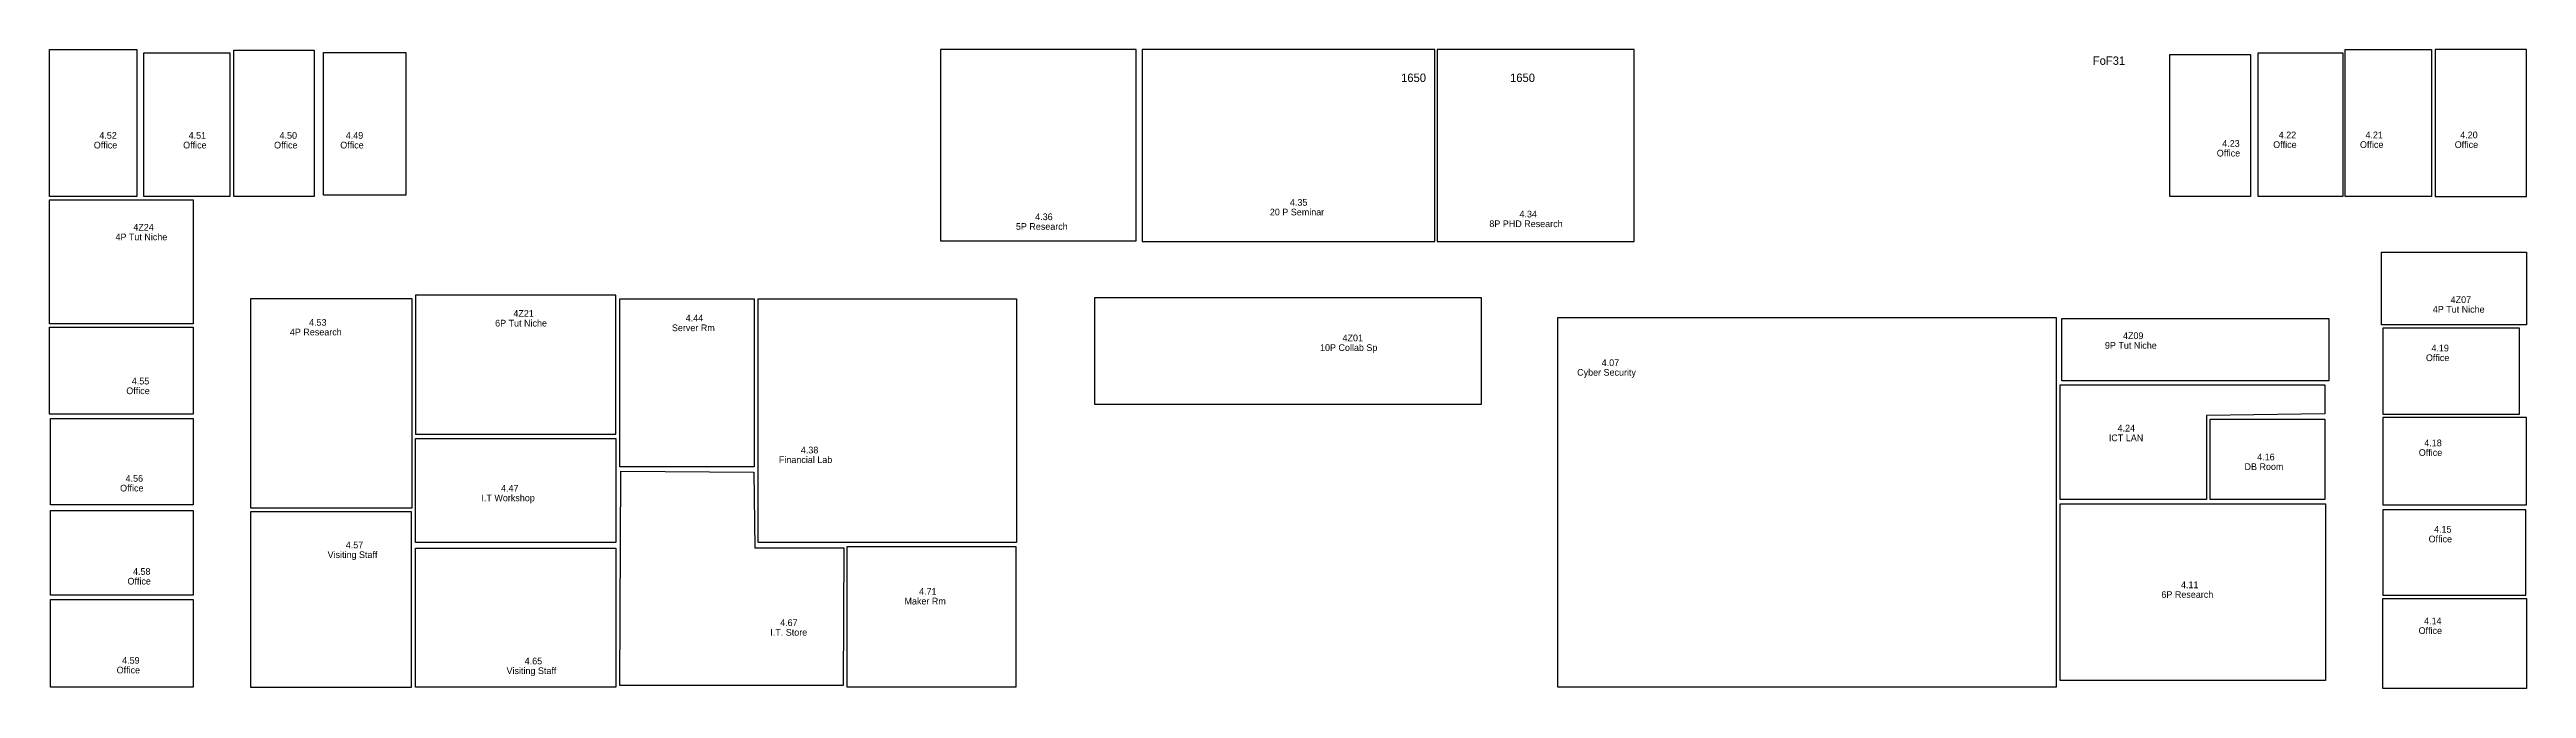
# Model space of a CAD drawing. Header units: millimetres. Extents: x 84468 to 339490, y -5784 to 52720.
# Drawn here: x 156863 to 230739, y 15169 to 34245 of the extents above; entities that cross this region are included whole.
import ezdxf

# ---------------------------------------------------------------- set-up
doc = ezdxf.new("R2010")
doc.units = ezdxf.units.MM
for name, color, linetype in [('A-ANNO-DIMS', 7, 'Continuous'), ('A-AREA-IDEN', 7, 'Continuous'), ('A-AREA-ROOM', 7, 'Continuous'), ('A-DOOR-IDEN', 7, 'Continuous')]:
    doc.layers.add(name, color=color, linetype=linetype)

msp = doc.modelspace()

# ---------------------------------------------------------------- texts
at = {"layer": 'A-ANNO-DIMS'}
for p in [(197173, 33276), (200423, 33276)]:
    msp.add_text('1650', height=250, dxfattribs=at).set_placement(p)
at = {"layer": 'A-AREA-IDEN'}
for s, p in [('4.52', (158348, 31580)), ('4.51', (161012, 31580)), ('4.50', (163724, 31580)), ('4.49', (165698, 31580)), ('4.22', (223349, 31595)), ('4.21', (225937, 31595)), ('4.20', (228763, 31595)), ('Office', (158184, 31291)), ('Office', (160848, 31291)), ('Office', (163560, 31291)), ('Office', (165534, 31291)), ('Office', (221502, 31051)), ('4.23', (221666, 31340)), ('Office', (223185, 31306)), ('Office', (225773, 31306)), ('Office', (228599, 31306)), ('4.35', (193859, 29581)), ('4Z24', (159362, 28838)), ('5P Research', (185685, 28862)), ('4.36', (186261, 29151)), ('20 P Seminar', (193260, 29292)), ('8P PHD Research', (199807, 28943)), ('4.34', (200705, 29232)), ('4P Tut Niche', (158829, 28549)), ('4P Tut Niche', (227945, 26388)), ('4Z07', (228477, 26677)), ('4P Research', (164032, 25710)), ('4.53', (164604, 25999)), ('6P Tut Niche', (170153, 25976)), ('4Z21', (170697, 26265)), ('Server Rm', (175426, 25837)), ('4.44', (175836, 26126)), ('10P Collab Sp', (194756, 25246)), ('4Z01', (195427, 25535)), ('9P Tut Niche', (218166, 25311)), ('4Z09', (218705, 25600)), ('Office', (227740, 24943)), ('4.19', (227904, 25232)), ('4.55', (159316, 24246)), ('Cyber Security', (202425, 24507)), ('4.07', (203157, 24796)), ('Office', (159152, 23957)), ('4.24', (218543, 22841)), ('4.38', (179272, 22188)), ('ICT LAN', (218284, 22552)), ('4.16', (222707, 21981)), ('Office', (227528, 22112)), ('4.18', (227692, 22401)), ('4.56', (159131, 21341)), ('Financial Lab', (178617, 21899)), ('DB Room', (222330, 21692)), ('Office', (158967, 21052)), ('I.T Workshop', (169745, 20760)), ('4.47', (170331, 21049)), ('4.15', (227984, 19822)), ('Visiting Staff', (165157, 19064)), ('4.57', (165698, 19353)), ('Office', (227820, 19533)), ('Office', (159188, 18273)), ('4.58', (159352, 18562)), ('Maker Rm', (182362, 17678)), ('4.71', (182797, 17967)), ('6P Research', (219851, 17875)), ('4.11', (220435, 18164)), ('4.67', (178653, 17035)), ('Office', (227522, 16798)), ('4.14', (227686, 17087)), ('I.T. Store', (178361, 16746)), ('Office', (158864, 15620)), ('4.59', (159028, 15909)), ('Visiting Staff', (170494, 15600)), ('4.65', (171035, 15889))]:
    msp.add_text(s, height=200, dxfattribs=at).set_placement(p)
at = {"layer": 'A-DOOR-IDEN'}
msp.add_text('FoF31', height=250, dxfattribs=at).set_placement((217804, 33787))

# ---------------------------------------------------------------- linework, layer by layer
at = {"layer": 'A-AREA-ROOM'}
for points in [[(156863, 34245), (159471, 34245), (159471, 29859), (156863, 29859)], [(159675, 34146), (162239, 34146), (162239, 29859), (159675, 29859)], [(162364, 34222), (164753, 34222), (164753, 29859), (162364, 29859)], [(165035, 34158), (167491, 34158), (167491, 29900), (165035, 29900)], [(189274, 34245), (183433, 34245), (183433, 28529), (189274, 28529)], [(198181, 34245), (189451, 34245), (189451, 28509), (198181, 28509)], [(204125, 34245), (198251, 34245), (198251, 28509), (204125, 28509)], [(220099, 34095), (222511, 34095), (222511, 29859), (220099, 29859)], [(222733, 34150), (225261, 34150), (225261, 29859), (222733, 29859)], [(225331, 34245), (227911, 34245), (227911, 29859), (225331, 29859)], [(230739, 34245), (228013, 34245), (228013, 29859), (230739, 29859)], [(156863, 29757), (161149, 29757), (161149, 26057), (156863, 26057)], [(230739, 26025), (226412, 26025), (226412, 28193), (230739, 28193)], [(167679, 26805), (162853, 26805), (162853, 20559), (167679, 20559)], [(173754, 26907), (167781, 26907), (167781, 22757), (173754, 22757)], [(173876, 26805), (177878, 26805), (177878, 21786), (173876, 21786)], [(178000, 26805), (185699, 26805), (185699, 19527), (178000, 19527)], [(188031, 23654), (199569, 23654), (199569, 26832), (188031, 26832)], [(156863, 25955), (161149, 25955), (161149, 23357), (156863, 23357)], [(216707, 15209), (201847, 15209), (201847, 26243), (216707, 26243)], [(216882, 26216), (224849, 26216), (224849, 24357), (216882, 24357)], [(230536, 25922), (226453, 25922), (226453, 23357), (230536, 23357)], [(156895, 23226), (161149, 23226), (161149, 20657), (156895, 20657)], [(221301, 23213), (224727, 23213), (224727, 20807), (221301, 20807)], [(230739, 23255), (226453, 23255), (226453, 20657), (230739, 20657)], [(167781, 22635), (173754, 22635), (173754, 19529), (167781, 19529)], [(216831, 20685), (224749, 20685), (224749, 15407), (216831, 15407)], [(156888, 20484), (161149, 20484), (161149, 17957), (156888, 17957)], [(167660, 20445), (162853, 20445), (162853, 15209), (167660, 15209)], [(230721, 20502), (226453, 20502), (226453, 17957), (230721, 17957)], [(167781, 19358), (173754, 19358), (173754, 15209), (167781, 15209)], [(180651, 19405), (185679, 19405), (185679, 15208), (180651, 15208)], [(156895, 17826), (161149, 17826), (161149, 15209), (156895, 15209)], [(226453, 17855), (230739, 17855), (230739, 15169), (226453, 15169)]]:
    msp.add_lwpolyline(points, close=True, dxfattribs=at)
for points in [[(216831, 24235), (224727, 24235), (224727, 23366), (221199, 23315), (221199, 20807), (216831, 20807), (216831, 24235)], [(173904, 21656), (177868, 21629), (177895, 19364), (180549, 19364), (180537, 15262), (173876, 15262), (173904, 21656)]]:
    msp.add_lwpolyline(points, dxfattribs=at)

msp.set_redraw_order([(e.dxf.handle, doc.entitydb.next_handle()) for e in msp.query("TEXT MTEXT ATTDEF DIMENSION ARC_DIMENSION")])  # texts and dimensions are drawn at this point

doc.saveas('drawing.dxf')
